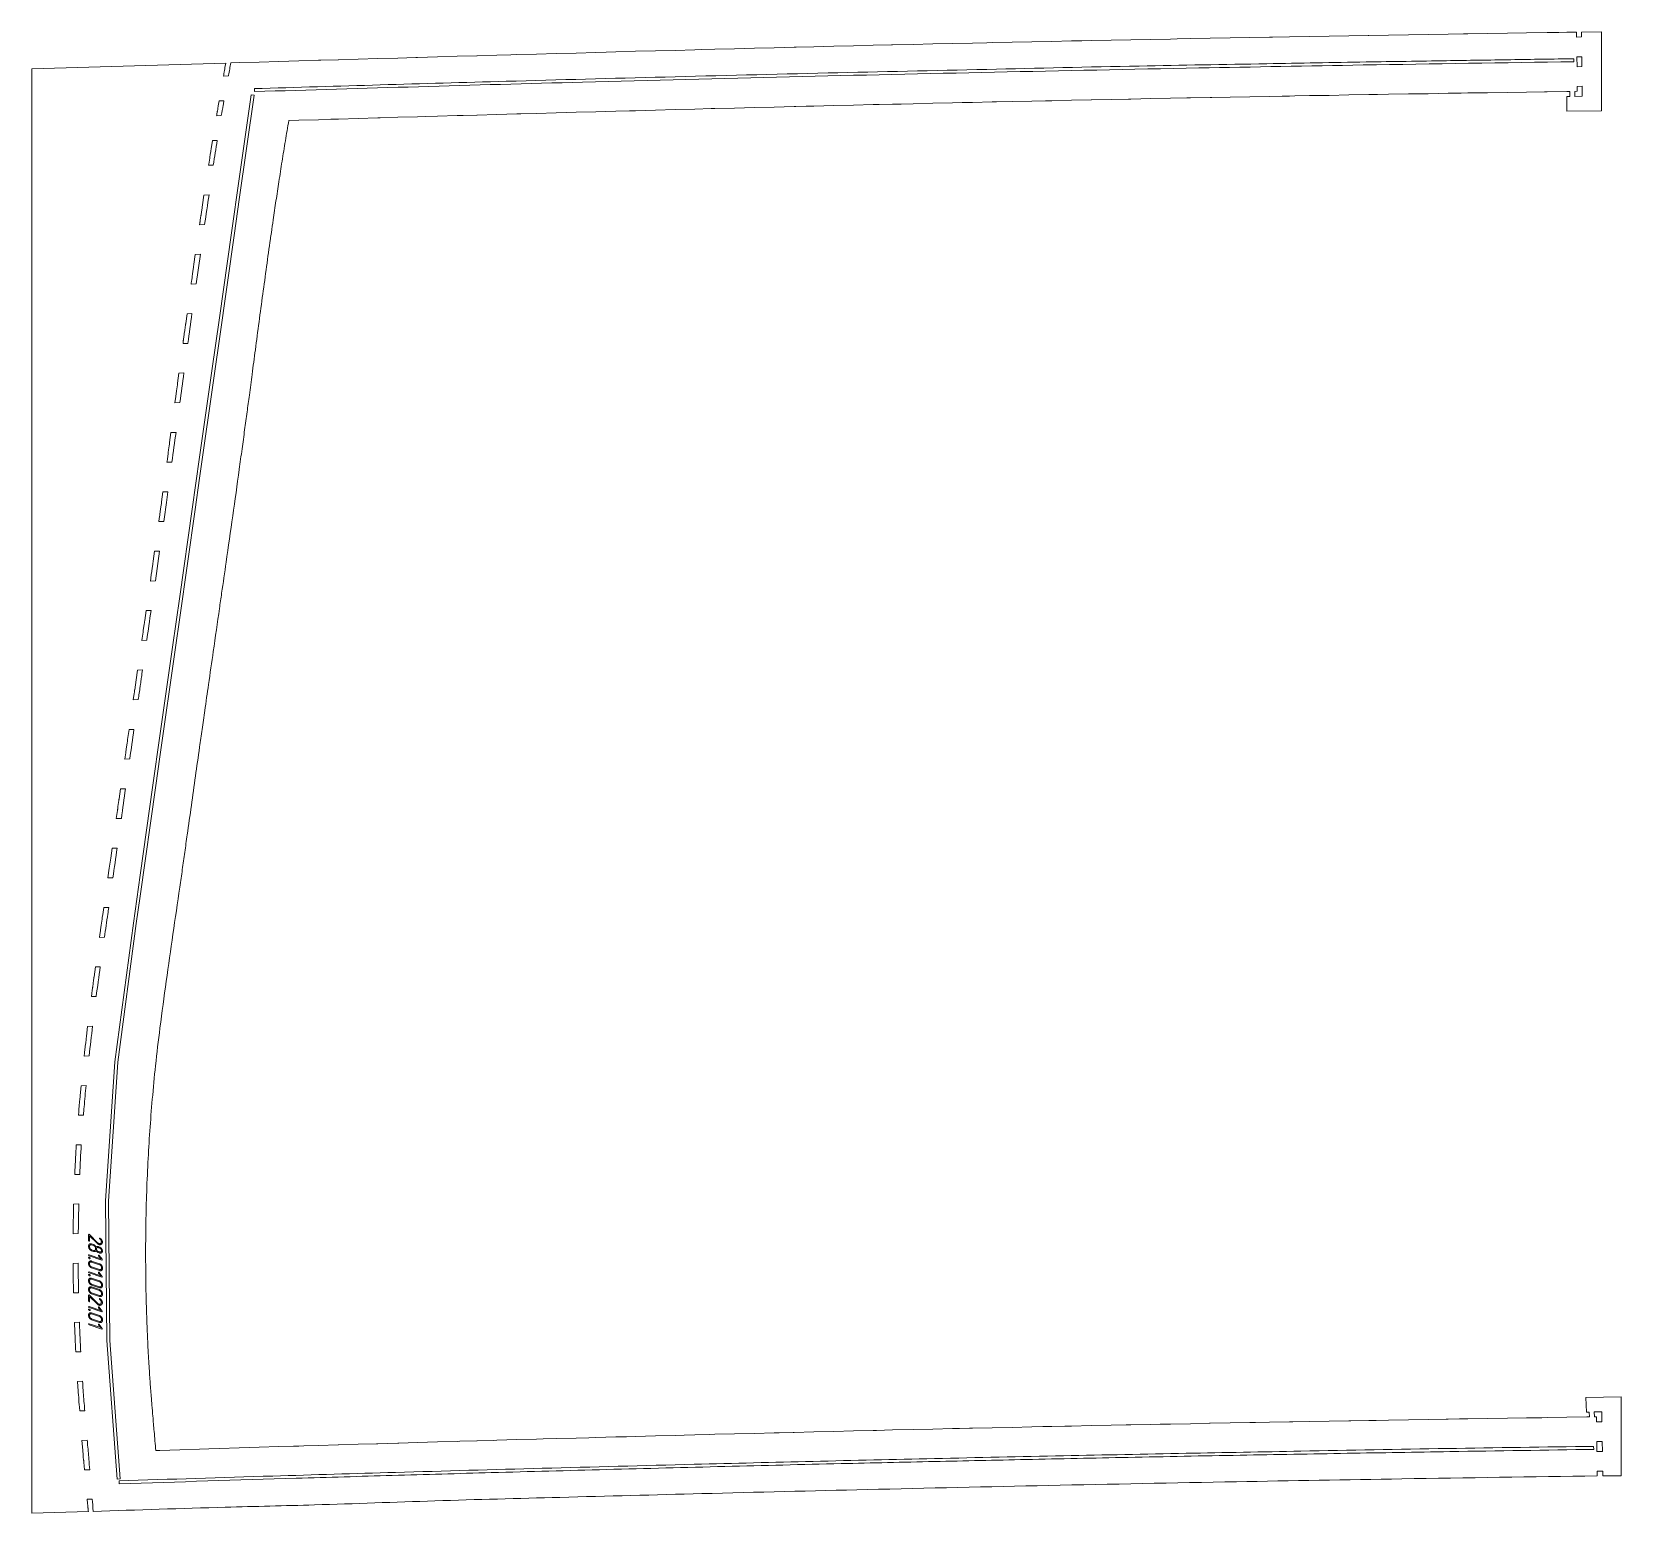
# Model space of a CAD drawing. Header units: millimetres. Extents: x 0 to 1613, y 0 to 1504.
import ezdxf

# ---------------------------------------------------------------- set-up
doc = ezdxf.new("R2010")
doc.units = ezdxf.units.MM
doc.linetypes.add('K5LT_BASIC', pattern=[0])
doc.layers.add('Engraving', color=7, linetype='Continuous')

msp = doc.modelspace()

# ---------------------------------------------------------------- linework, layer by layer
at = {"color": 143, "linetype": 'K5LT_BASIC', "lineweight": 15, "true_color": 0x33acca}
for p, q in [((1337, 1500.2), (1356.4, 1500.5)), ((1356.4, 1500.5), (1357.1, 1500.5)), ((1357.1, 1500.5), (1377.2, 1500.8)), ((1357.1, 1500.5), (1357.1, 1500.5)), ((1377.2, 1500.8), (1397.3, 1501.2)), ((1377.2, 1500.8), (1377.2, 1500.8)), ((1397.3, 1501.2), (1417.4, 1501.5)), ((1397.3, 1501.2), (1397.3, 1501.2)), ((1417.4, 1501.5), (1417.5, 1501.5)), ((1417.5, 1501.5), (1437.6, 1501.8)), ((1437.6, 1501.8), (1453.2, 1502.1)), ((1437.6, 1501.8), (1437.6, 1501.8)), ((1453.2, 1502.1), (1457.7, 1502.1)), ((1457.7, 1502.1), (1477.8, 1502.4)), ((1457.7, 1502.1), (1457.7, 1502.1)), ((1477.8, 1502.4), (1497.9, 1502.8)), ((1477.8, 1502.4), (1477.8, 1502.4)), ((1497.9, 1502.8), (1517.3, 1503)), ((1497.9, 1502.8), (1497.9, 1502.8)), ((1517.3, 1503), (1538.1, 1503.4)), ((1517.3, 1503), (1517.3, 1503)), ((1538.1, 1503.4), (1550.2, 1503.5)), ((1538.1, 1503.4), (1538.1, 1503.4)), ((1550.2, 1503.5), (1558.2, 1503.7)), ((1558.2, 1503.7), (1558.3, 1503.7)), ((1558.3, 1503.7), (1568, 1503.8)), ((1568, 1503.8), (1568, 1498.8)), ((1593.3, 1504.2), (1573, 1503.9)), ((1573, 1503.9), (1573, 1498.9)), ((1593.3, 1424), (1593.3, 1504.2)), ((612.9, 1484.3), (633, 1484.8)), ((633, 1484.8), (653.1, 1485.3)), ((633, 1484.8), (633, 1484.8)), ((653.1, 1485.3), (673.2, 1485.9)), ((653.1, 1485.3), (653.1, 1485.3)), ((673.2, 1485.9), (679.4, 1486)), ((673.2, 1485.9), (673.2, 1485.9)), ((679.4, 1486), (693.3, 1486.4)), ((693.3, 1486.4), (713.4, 1486.9)), ((693.3, 1486.4), (693.3, 1486.4)), ((713.4, 1486.9), (733.5, 1487.4)), ((713.4, 1486.9), (713.4, 1486.9)), ((733.5, 1487.4), (733.6, 1487.4)), ((733.6, 1487.4), (753.7, 1487.9)), ((753.7, 1487.9), (773.8, 1488.4)), ((753.7, 1487.9), (753.7, 1487.9)), ((773.8, 1488.4), (776, 1488.5)), ((773.8, 1488.4), (773.8, 1488.4)), ((776, 1488.5), (793.9, 1488.9)), ((793.9, 1488.9), (814, 1489.4)), ((793.9, 1488.9), (793.9, 1488.9)), ((814, 1489.4), (834.1, 1489.9)), ((814, 1489.4), (814, 1489.4)), ((834.1, 1489.9), (854.2, 1490.4)), ((834.1, 1489.9), (834.1, 1489.9)), ((854.2, 1490.4), (872.7, 1490.8)), ((854.2, 1490.4), (854.2, 1490.4)), ((872.7, 1490.8), (873.7, 1490.8)), ((873.7, 1490.8), (894.5, 1491.3)), ((873.7, 1490.8), (873.7, 1490.8)), ((894.5, 1491.3), (914.6, 1491.8)), ((894.5, 1491.3), (894.5, 1491.3)), ((914.6, 1491.8), (934.7, 1492.2)), ((914.6, 1491.8), (914.6, 1491.8)), ((934.7, 1492.2), (954.8, 1492.7)), ((934.7, 1492.2), (934.7, 1492.2)), ((954.8, 1492.7), (969.3, 1493)), ((954.8, 1492.7), (954.8, 1492.7)), ((969.3, 1493), (974.9, 1493.1)), ((974.9, 1493.1), (995, 1493.5)), ((974.9, 1493.1), (974.9, 1493.1)), ((995, 1493.5), (1015.2, 1494)), ((995, 1493.5), (995, 1493.5)), ((1015.2, 1494), (1035.3, 1494.4)), ((1015.2, 1494), (1015.2, 1494)), ((1035.3, 1494.4), (1055.4, 1494.8)), ((1035.3, 1494.4), (1035.3, 1494.4)), ((1055.4, 1494.8), (1066, 1495)), ((1055.4, 1494.8), (1055.4, 1494.8)), ((1066, 1495), (1075.5, 1495.2)), ((1075.5, 1495.2), (1095.6, 1495.6)), ((1075.5, 1495.2), (1075.5, 1495.2)), ((1095.6, 1495.6), (1115.7, 1496)), ((1095.6, 1495.6), (1095.6, 1495.6)), ((1115.7, 1496), (1135.8, 1496.4)), ((1115.7, 1496), (1115.7, 1496)), ((1135.8, 1496.4), (1135.9, 1496.4)), ((1135.9, 1496.4), (1156, 1496.8)), ((1156, 1496.8), (1162.7, 1497)), ((1156, 1496.8), (1156, 1496.8)), ((1162.7, 1497), (1176.1, 1497.2)), ((1176.1, 1497.2), (1196.2, 1497.6)), ((1176.1, 1497.2), (1176.1, 1497.2)), ((1196.2, 1497.6), (1216.3, 1498)), ((1196.2, 1497.6), (1196.2, 1497.6)), ((1216.3, 1498), (1236.4, 1498.4)), ((1216.3, 1498), (1216.3, 1498)), ((1236.4, 1498.4), (1256.5, 1498.7)), ((1236.4, 1498.4), (1236.4, 1498.4)), ((1256.5, 1498.7), (1259.5, 1498.8)), ((1256.5, 1498.7), (1256.5, 1498.7)), ((1259.5, 1498.8), (1276.6, 1499.1)), ((1276.6, 1499.1), (1276.7, 1499.1)), ((1276.7, 1499.1), (1296.8, 1499.4)), ((1296.8, 1499.4), (1316.9, 1499.8)), ((1296.8, 1499.4), (1296.8, 1499.4)), ((1316.9, 1499.8), (1337, 1500.2)), ((1316.9, 1499.8), (1316.9, 1499.8)), ((1337, 1500.2), (1337, 1500.2)), ((1568, 1498.8), (1573, 1498.9)), ((196.9, 1472.4), (0, 1466.6)), ((202.1, 1472.6), (210.6, 1472.8)), ((210.6, 1472.8), (230.7, 1473.4)), ((210.6, 1472.8), (210.6, 1472.8)), ((230.7, 1473.4), (250.8, 1474)), ((230.7, 1473.4), (230.7, 1473.4)), ((250.8, 1474), (270.9, 1474.6)), ((250.8, 1474), (250.8, 1474)), ((270.9, 1474.6), (291, 1475.2)), ((270.9, 1474.6), (270.9, 1474.6)), ((291, 1475.2), (293.3, 1475.3)), ((291, 1475.2), (291, 1475.2)), ((293.3, 1475.3), (311.1, 1475.8)), ((311.1, 1475.8), (311.2, 1475.8)), ((311.2, 1475.8), (331.3, 1476.4)), ((331.3, 1476.4), (351.4, 1477)), ((331.3, 1476.4), (331.3, 1476.4)), ((351.4, 1477), (371.5, 1477.5)), ((351.4, 1477), (351.4, 1477)), ((371.5, 1477.5), (389.8, 1478.1)), ((371.5, 1477.5), (371.5, 1477.5)), ((389.8, 1478.1), (391.6, 1478.1)), ((391.6, 1478.1), (411.7, 1478.7)), ((391.6, 1478.1), (391.6, 1478.1)), ((411.7, 1478.7), (431.8, 1479.3)), ((411.7, 1478.7), (411.7, 1478.7)), ((431.8, 1479.3), (451.9, 1479.8)), ((431.8, 1479.3), (431.8, 1479.3)), ((451.9, 1479.8), (452, 1479.8)), ((452, 1479.8), (472.1, 1480.4)), ((472.1, 1480.4), (486.3, 1480.8)), ((472.1, 1480.4), (472.1, 1480.4)), ((486.3, 1480.8), (492.2, 1481)), ((492.2, 1481), (512.3, 1481.5)), ((492.2, 1481), (492.2, 1481)), ((512.3, 1481.5), (532.4, 1482.1)), ((512.3, 1481.5), (512.3, 1481.5)), ((532.4, 1482.1), (552.5, 1482.6)), ((532.4, 1482.1), (532.4, 1482.1)), ((552.5, 1482.6), (572.6, 1483.2)), ((552.5, 1482.6), (552.5, 1482.6)), ((572.6, 1483.2), (582.9, 1483.5)), ((572.6, 1483.2), (572.6, 1483.2)), ((582.9, 1483.5), (592.7, 1483.7)), ((592.7, 1483.7), (592.8, 1483.7)), ((592.8, 1483.7), (612.9, 1484.3)), ((612.9, 1484.3), (612.9, 1484.3)), ((1568.3, 1478.7), (1573.3, 1478.8)), ((1568.3, 1478.7), (1568.5, 1468.7)), ((1568.5, 1468.7), (1573.5, 1468.8)), ((1573.3, 1478.8), (1573.5, 1468.8)), ((0, 1466.6), (0, 0)), ((194.6, 1459.1), (199.6, 1459.3)), ((1135.8, 1436.3), (1115.7, 1435.9)), ((1135.9, 1436.3), (1135.8, 1436.3)), ((1156, 1436.7), (1135.9, 1436.3)), ((1172.3, 1437), (1156, 1436.7)), ((1156, 1436.7), (1156, 1436.7)), ((1176.1, 1437.1), (1172.3, 1437)), ((1196.2, 1437.4), (1176.1, 1437.1)), ((1176.1, 1437.1), (1176.1, 1437.1)), ((1197.8, 1437.5), (1196.2, 1437.4)), ((1196.2, 1437.4), (1196.2, 1437.4)), ((1216.3, 1437.8), (1197.8, 1437.5)), ((1236.4, 1438.2), (1216.3, 1437.8)), ((1216.3, 1437.8), (1216.3, 1437.8)), ((1256.5, 1438.6), (1236.4, 1438.2)), ((1236.4, 1438.2), (1236.4, 1438.2)), ((1269.1, 1438.8), (1256.5, 1438.6)), ((1256.5, 1438.6), (1256.5, 1438.6)), ((1276.6, 1438.9), (1269.1, 1438.8)), ((1276.7, 1438.9), (1276.6, 1438.9)), ((1282.2, 1439), (1276.7, 1438.9)), ((1296.8, 1439.3), (1282.2, 1439)), ((1316.9, 1439.6), (1296.8, 1439.3)), ((1296.8, 1439.3), (1296.8, 1439.3)), ((1337, 1440), (1316.9, 1439.6)), ((1316.9, 1439.6), (1316.9, 1439.6)), ((1357.1, 1440.3), (1337, 1440)), ((1337, 1440), (1337, 1440)), ((1365.9, 1440.5), (1357.1, 1440.3)), ((1357.1, 1440.3), (1357.1, 1440.3)), ((1377.2, 1440.7), (1365.9, 1440.5)), ((1397.3, 1441), (1377.2, 1440.7)), ((1377.2, 1440.7), (1377.2, 1440.7)), ((1417.4, 1441.3), (1397.3, 1441)), ((1397.3, 1441), (1397.3, 1441)), ((1417.5, 1441.3), (1417.4, 1441.3)), ((1437.6, 1441.7), (1417.5, 1441.3)), ((1451, 1441.9), (1437.6, 1441.7)), ((1437.6, 1441.7), (1437.6, 1441.7)), ((1457.7, 1442), (1451, 1441.9)), ((1477.8, 1442.3), (1457.7, 1442)), ((1457.7, 1442), (1457.7, 1442)), ((1497.9, 1442.6), (1477.8, 1442.3)), ((1477.8, 1442.3), (1477.8, 1442.3)), ((1517.3, 1442.9), (1497.9, 1442.6)), ((1497.9, 1442.6), (1497.9, 1442.6)), ((1535.4, 1443.2), (1517.3, 1442.9)), ((1517.3, 1442.9), (1517.3, 1442.9)), ((1538.1, 1443.2), (1535.4, 1443.2)), ((1558.2, 1443.5), (1538.1, 1443.2)), ((1538.1, 1443.2), (1538.1, 1443.2)), ((1558.3, 1443.5), (1558.2, 1443.5)), ((1559.5, 1443.6), (1558.3, 1443.5)), ((1561.3, 1438.6), (1558.3, 1438.5)), ((1558.3, 1438.5), (1558.3, 1423.5)), ((1561.3, 1443.6), (1559.5, 1443.6)), ((1561.3, 1443.6), (1561.3, 1438.6)), ((1568.8, 1443.7), (1566.3, 1443.6)), ((1566.3, 1443.6), (1566.3, 1438.6)), ((1573.9, 1438.8), (1566.3, 1438.6)), ((1568.8, 1448.7), (1573.8, 1448.8)), ((1568.8, 1448.7), (1568.8, 1443.7)), ((1573.8, 1448.8), (1573.9, 1438.8)), ((190.2, 1434), (195, 1434.1)), ((472.1, 1420.1), (452, 1419.6)), ((492.2, 1420.7), (472.1, 1420.1)), ((472.1, 1420.1), (472.1, 1420.1)), ((496.5, 1420.8), (492.2, 1420.7)), ((492.2, 1420.7), (492.2, 1420.7)), ((512.3, 1421.3), (496.5, 1420.8)), ((532.4, 1421.8), (512.3, 1421.3)), ((512.3, 1421.3), (512.3, 1421.3)), ((552.5, 1422.4), (532.4, 1421.8)), ((532.4, 1421.8), (532.4, 1421.8)), ((572.6, 1422.9), (552.5, 1422.4)), ((552.5, 1422.4), (552.5, 1422.4)), ((592.7, 1423.5), (572.6, 1422.9)), ((572.6, 1422.9), (572.6, 1422.9)), ((592.8, 1423.5), (592.7, 1423.5)), ((592.9, 1423.5), (592.8, 1423.5)), ((606.8, 1423.9), (592.9, 1423.5)), ((612.9, 1424), (606.8, 1423.9)), ((633, 1424.6), (612.9, 1424)), ((612.9, 1424), (612.9, 1424)), ((653.1, 1425.1), (633, 1424.6)), ((633, 1424.6), (633, 1424.6)), ((673.2, 1425.6), (653.1, 1425.1)), ((653.1, 1425.1), (653.1, 1425.1)), ((689.5, 1426.1), (673.2, 1425.6)), ((673.2, 1425.6), (673.2, 1425.6)), ((693.3, 1426.2), (689.5, 1426.1)), ((713.4, 1426.7), (693.3, 1426.2)), ((693.3, 1426.2), (693.3, 1426.2)), ((733.5, 1427.2), (713.4, 1426.7)), ((713.4, 1426.7), (713.4, 1426.7)), ((733.6, 1427.2), (733.5, 1427.2)), ((753.7, 1427.7), (733.6, 1427.2)), ((773.8, 1428.2), (753.7, 1427.7)), ((753.7, 1427.7), (753.7, 1427.7)), ((775.7, 1428.3), (773.8, 1428.2)), ((773.8, 1428.2), (773.8, 1428.2)), ((785.9, 1428.5), (775.7, 1428.3)), ((793.9, 1428.7), (785.9, 1428.5)), ((814, 1429.2), (793.9, 1428.7)), ((793.9, 1428.7), (793.9, 1428.7)), ((834.1, 1429.7), (814, 1429.2)), ((814, 1429.2), (814, 1429.2)), ((854.2, 1430.2), (834.1, 1429.7)), ((834.1, 1429.7), (834.1, 1429.7)), ((860.1, 1430.3), (854.2, 1430.2)), ((854.2, 1430.2), (854.2, 1430.2)), ((873.7, 1430.6), (860.1, 1430.3)), ((882.5, 1430.8), (873.7, 1430.6)), ((873.7, 1430.6), (873.7, 1430.6)), ((894.5, 1431.1), (882.5, 1430.8)), ((914.6, 1431.6), (894.5, 1431.1)), ((894.5, 1431.1), (894.5, 1431.1)), ((934.7, 1432), (914.6, 1431.6)), ((914.6, 1431.6), (914.6, 1431.6)), ((944.5, 1432.2), (934.7, 1432)), ((934.7, 1432), (934.7, 1432)), ((954.8, 1432.5), (944.5, 1432.2)), ((974.9, 1432.9), (954.8, 1432.5)), ((954.8, 1432.5), (954.8, 1432.5)), ((979.1, 1433), (974.9, 1432.9)), ((974.9, 1432.9), (974.9, 1432.9)), ((995, 1433.3), (979.1, 1433)), ((1015.2, 1433.8), (995, 1433.3)), ((995, 1433.3), (995, 1433.3)), ((1028.9, 1434.1), (1015.2, 1433.8)), ((1015.2, 1433.8), (1015.2, 1433.8)), ((1035.3, 1434.2), (1028.9, 1434.1)), ((1055.4, 1434.6), (1035.3, 1434.2)), ((1035.3, 1434.2), (1035.3, 1434.2)), ((1075.5, 1435), (1055.4, 1434.6)), ((1055.4, 1434.6), (1055.4, 1434.6)), ((1075.7, 1435.1), (1075.5, 1435)), ((1075.5, 1435), (1075.5, 1435)), ((1095.6, 1435.4), (1075.7, 1435.1)), ((1113.3, 1435.8), (1095.6, 1435.4)), ((1095.6, 1435.4), (1095.6, 1435.4)), ((1115.7, 1435.9), (1113.3, 1435.8)), ((1115.7, 1435.9), (1115.7, 1435.9)), ((1558.3, 1423.5), (1593.3, 1424)), ((187.6, 1418.9), (192.4, 1419)), ((270.9, 1414.3), (260.9, 1414)), ((291, 1414.9), (270.9, 1414.3)), ((270.9, 1414.3), (270.9, 1414.3)), ((303.5, 1415.3), (291, 1414.9)), ((291, 1414.9), (291, 1414.9)), ((311.1, 1415.5), (303.5, 1415.3)), ((311.2, 1415.5), (311.1, 1415.5)), ((331.3, 1416.1), (311.2, 1415.5)), ((351.4, 1416.7), (331.3, 1416.1)), ((331.3, 1416.1), (331.3, 1416.1)), ((353.5, 1416.8), (351.4, 1416.7)), ((351.4, 1416.7), (351.4, 1416.7)), ((371.5, 1417.3), (353.5, 1416.8)), ((391.6, 1417.9), (371.5, 1417.3)), ((371.5, 1417.3), (371.5, 1417.3)), ((400, 1418.1), (391.6, 1417.9)), ((391.6, 1417.9), (391.6, 1417.9)), ((411.7, 1418.4), (400, 1418.1)), ((431.8, 1419), (411.7, 1418.4)), ((411.7, 1418.4), (411.7, 1418.4)), ((438, 1419.2), (431.8, 1419)), ((431.8, 1419), (431.8, 1419)), ((451.9, 1419.6), (438, 1419.2)), ((452, 1419.6), (451.9, 1419.6)), ((183.5, 1393.7), (188.2, 1393.9)), ((184.2, 1368.7), (179.5, 1368.6)), ((174.8, 1338.4), (179.9, 1338.6)), ((170.3, 1308.3), (175.4, 1308.4)), ((166, 1278.1), (171.1, 1278.3)), ((171.1, 1278.3), (166.9, 1248.1)), ((161.7, 1248), (166.9, 1248.1)), ((157.6, 1217.8), (162.6, 1218)), ((153.5, 1187.7), (158.5, 1187.8)), ((149.4, 1157.5), (154.5, 1157.7)), ((145.3, 1127.4), (150.4, 1127.6)), ((141.3, 1097.3), (146.4, 1097.4)), ((137.2, 1067.1), (142.3, 1067.3)), ((133.1, 1037), (138.2, 1037.1)), ((128.9, 1006.8), (134, 1007)), ((124.7, 976.7), (129.8, 976.8)), ((129.8, 976.8), (125.5, 946.7)), ((120.4, 946.5), (125.5, 946.7)), ((116.1, 916.4), (121.1, 916.5)), ((111.7, 886.2), (116.7, 886.4)), ((107.4, 856.1), (112.4, 856.2)), ((110, 839.4), (110, 839.4)), ((103, 825.9), (108.1, 826.1)), ((98.7, 795.8), (103.7, 795.9)), ((94.4, 765.6), (99.4, 765.8)), ((90.1, 735.5), (95.1, 735.6)), ((85.8, 705.3), (90.9, 705.5)), ((81.5, 675.2), (86.6, 675.3)), ((77.3, 645), (82.3, 645.2)), ((73, 614.9), (78.1, 615.1)), ((68.8, 584.7), (73.8, 584.9)), ((64.6, 554.6), (69.5, 554.8)), ((60.5, 524.5), (65.3, 524.6)), ((56.7, 494.3), (61.7, 494.5)), ((53.2, 464.2), (58.2, 464.4)), ((50, 434.1), (55.1, 434.2)), ((47.4, 404), (52.4, 404.1)), ((45.2, 373.9), (50.2, 374.1)), ((43.6, 343.8), (48.6, 344)), ((47.8, 314), (42.5, 313.8)), ((47.2, 283.9), (41.9, 283.8)), ((47.1, 253.9), (41.9, 253.7)), ((47.5, 223.9), (42.3, 223.7)), ((48.3, 193.9), (43.3, 193.8)), ((44.7, 163.8), (49.7, 163.9)), ((46.5, 133.8), (51.5, 134)), ((1577.6, 117.6), (1613.4, 118.2)), ((1578, 102.7), (1577.6, 117.6)), ((1613.4, 38.1), (1613.4, 118.2)), ((48.6, 103.9), (53.8, 104)), ((1517.3, 96.8), (1532.7, 97)), ((1532.7, 97), (1538.1, 97.1)), ((1538.1, 97.1), (1558.2, 97.4)), ((1538.1, 97.1), (1538.1, 97.1)), ((1558.2, 97.4), (1558.3, 97.4)), ((1558.3, 97.4), (1578.4, 97.7)), ((1581, 102.7), (1578, 102.7)), ((1578.4, 97.7), (1578.4, 97.7)), ((1578.4, 97.7), (1581.2, 97.7)), ((1581.2, 97.7), (1581, 102.7)), ((1593.7, 102.9), (1586, 102.8)), ((1586.2, 97.8), (1586, 102.8)), ((1586.2, 97.8), (1588.2, 97.8)), ((1588.2, 97.8), (1588.2, 92.8)), ((1593.8, 92.9), (1593.7, 102.9)), ((713.4, 80.6), (733.5, 81.1)), ((733.5, 81.1), (733.6, 81.1)), ((733.6, 81.1), (753.7, 81.6)), ((753.7, 81.6), (758.7, 81.7)), ((753.7, 81.6), (753.7, 81.6)), ((758.7, 81.7), (772.8, 82.1)), ((772.8, 82.1), (773.8, 82.1)), ((773.8, 82.1), (793.9, 82.6)), ((773.8, 82.1), (773.8, 82.1)), ((793.9, 82.6), (814, 83.1)), ((793.9, 82.6), (793.9, 82.6)), ((814, 83.1), (834.1, 83.6)), ((814, 83.1), (814, 83.1)), ((834.1, 83.6), (854.2, 84)), ((834.1, 83.6), (834.1, 83.6)), ((854.2, 84), (857.4, 84.1)), ((854.2, 84), (854.2, 84)), ((857.4, 84.1), (873.7, 84.5)), ((873.7, 84.5), (894.5, 85)), ((873.7, 84.5), (873.7, 84.5)), ((894.5, 85), (914.6, 85.4)), ((894.5, 85), (894.5, 85)), ((914.6, 85.4), (934.7, 85.9)), ((914.6, 85.4), (914.6, 85.4)), ((934.7, 85.9), (941.8, 86)), ((934.7, 85.9), (934.7, 85.9)), ((941.8, 86), (951.9, 86.3)), ((951.9, 86.3), (954.8, 86.3)), ((954.8, 86.3), (974.9, 86.8)), ((954.8, 86.3), (954.8, 86.3)), ((974.9, 86.8), (995, 87.2)), ((974.9, 86.8), (974.9, 86.8)), ((995, 87.2), (1015.2, 87.6)), ((995, 87.2), (995, 87.2)), ((1015.2, 87.6), (1026.4, 87.9)), ((1015.2, 87.6), (1015.2, 87.6)), ((1026.4, 87.9), (1035.3, 88.1)), ((1035.3, 88.1), (1048.6, 88.3)), ((1035.3, 88.1), (1035.3, 88.1)), ((1048.6, 88.3), (1055.4, 88.5)), ((1055.4, 88.5), (1075.5, 88.9)), ((1055.4, 88.5), (1055.4, 88.5)), ((1075.5, 88.9), (1095.6, 89.3)), ((1075.5, 88.9), (1075.5, 88.9)), ((1095.6, 89.3), (1110.9, 89.6)), ((1095.6, 89.3), (1095.6, 89.3)), ((1110.9, 89.6), (1115.7, 89.7)), ((1115.7, 89.7), (1135.8, 90.1)), ((1115.7, 89.7), (1115.7, 89.7)), ((1135.8, 90.1), (1135.9, 90.1)), ((1135.9, 90.1), (1145.3, 90.3)), ((1145.3, 90.3), (1156, 90.5)), ((1156, 90.5), (1176.1, 90.9)), ((1156, 90.5), (1156, 90.5)), ((1176.1, 90.9), (1195.5, 91.3)), ((1176.1, 90.9), (1176.1, 90.9)), ((1195.5, 91.3), (1196.2, 91.3)), ((1196.2, 91.3), (1216.3, 91.7)), ((1196.2, 91.3), (1196.2, 91.3)), ((1216.3, 91.7), (1236.4, 92)), ((1216.3, 91.7), (1216.3, 91.7)), ((1236.4, 92), (1242.1, 92.2)), ((1236.4, 92), (1236.4, 92)), ((1242.1, 92.2), (1256.5, 92.4)), ((1256.5, 92.4), (1276.6, 92.8)), ((1256.5, 92.4), (1256.5, 92.4)), ((1276.6, 92.8), (1276.7, 92.8)), ((1276.7, 92.8), (1280, 92.8)), ((1280, 92.8), (1296.8, 93.1)), ((1296.8, 93.1), (1316.9, 93.5)), ((1296.8, 93.1), (1296.8, 93.1)), ((1316.9, 93.5), (1337, 93.8)), ((1316.9, 93.5), (1316.9, 93.5)), ((1337, 93.8), (1338.9, 93.9)), ((1337, 93.8), (1337, 93.8)), ((1338.9, 93.9), (1357.1, 94.2)), ((1357.1, 94.2), (1364.6, 94.3)), ((1357.1, 94.2), (1357.1, 94.2)), ((1364.6, 94.3), (1377.2, 94.5)), ((1377.2, 94.5), (1397.3, 94.9)), ((1377.2, 94.5), (1377.2, 94.5)), ((1397.3, 94.9), (1417.4, 95.2)), ((1397.3, 94.9), (1397.3, 94.9)), ((1417.4, 95.2), (1417.5, 95.2)), ((1417.5, 95.2), (1435.8, 95.5)), ((1435.8, 95.5), (1437.6, 95.5)), ((1437.6, 95.5), (1449.1, 95.7)), ((1437.6, 95.5), (1437.6, 95.5)), ((1449.1, 95.7), (1457.7, 95.8)), ((1457.7, 95.8), (1477.8, 96.2)), ((1457.7, 95.8), (1457.7, 95.8)), ((1477.8, 96.2), (1497.9, 96.5)), ((1477.8, 96.2), (1477.8, 96.2)), ((1497.9, 96.5), (1517.3, 96.8)), ((1497.9, 96.5), (1497.9, 96.5)), ((1517.3, 96.8), (1517.3, 96.8)), ((1588.2, 92.8), (1593.8, 92.9)), ((50.9, 73.9), (56.3, 74.1)), ((150.2, 64.5), (170.3, 65.1)), ((170.3, 65.1), (179.6, 65.4)), ((170.3, 65.1), (170.3, 65.1)), ((179.6, 65.4), (190.5, 65.7)), ((190.5, 65.7), (210.6, 66.3)), ((190.5, 65.7), (190.5, 65.7)), ((210.6, 66.3), (230.7, 66.9)), ((210.6, 66.3), (210.6, 66.3)), ((230.7, 66.9), (250.8, 67.6)), ((230.7, 66.9), (230.7, 66.9)), ((250.8, 67.6), (265.5, 68)), ((250.8, 67.6), (250.8, 67.6)), ((265.5, 68), (270.9, 68.2)), ((270.9, 68.2), (276.1, 68.3)), ((270.9, 68.2), (270.9, 68.2)), ((276.1, 68.3), (291, 68.8)), ((291, 68.8), (311.1, 69.4)), ((291, 68.8), (291, 68.8)), ((311.1, 69.4), (311.2, 69.4)), ((311.2, 69.4), (331.3, 70)), ((331.3, 70), (350, 70.5)), ((331.3, 70), (331.3, 70)), ((350, 70.5), (351.4, 70.6)), ((351.4, 70.6), (371.5, 71.2)), ((351.4, 70.6), (351.4, 70.6)), ((371.5, 71.2), (371.5, 71.2)), ((371.5, 71.2), (372.5, 71.2)), ((372.5, 71.2), (391.6, 71.8)), ((391.6, 71.8), (411.7, 72.4)), ((391.6, 71.8), (391.6, 71.8)), ((411.7, 72.4), (431.8, 72.9)), ((411.7, 72.4), (411.7, 72.4)), ((431.8, 72.9), (434.5, 73)), ((431.8, 72.9), (431.8, 72.9)), ((434.5, 73), (451.9, 73.5)), ((451.9, 73.5), (452, 73.5)), ((452, 73.5), (469, 74)), ((469, 74), (472.1, 74.1)), ((472.1, 74.1), (492.2, 74.7)), ((472.1, 74.1), (472.1, 74.1)), ((492.2, 74.7), (512.3, 75.2)), ((492.2, 74.7), (492.2, 74.7)), ((512.3, 75.2), (519.1, 75.4)), ((512.3, 75.2), (512.3, 75.2)), ((519.1, 75.4), (532.4, 75.8)), ((532.4, 75.8), (552.5, 76.3)), ((532.4, 75.8), (532.4, 75.8)), ((552.5, 76.3), (565.5, 76.7)), ((552.5, 76.3), (552.5, 76.3)), ((565.5, 76.7), (572.6, 76.9)), ((572.6, 76.9), (592.7, 77.4)), ((572.6, 76.9), (572.6, 76.9)), ((592.7, 77.4), (592.8, 77.4)), ((592.8, 77.4), (603.6, 77.7)), ((603.6, 77.7), (612.9, 78)), ((612.9, 78), (633, 78.5)), ((612.9, 78), (612.9, 78)), ((633, 78.5), (653.1, 79)), ((633, 78.5), (633, 78.5)), ((653.1, 79), (662.1, 79.3)), ((653.1, 79), (653.1, 79)), ((662.1, 79.3), (673.2, 79.6)), ((673.2, 79.6), (688.2, 80)), ((673.2, 79.6), (673.2, 79.6)), ((688.2, 80), (693.3, 80.1)), ((693.3, 80.1), (713.4, 80.6)), ((693.3, 80.1), (693.3, 80.1)), ((713.4, 80.6), (713.4, 80.6)), ((1588.5, 72.8), (1594.1, 72.8)), ((1588.5, 72.8), (1588.7, 62.8)), ((1594.3, 62.8), (1594.1, 72.8)), ((125.9, 63.7), (130.1, 63.8)), ((130.1, 63.8), (150.2, 64.5)), ((130.1, 63.8), (130.1, 63.8)), ((150.2, 64.5), (150.2, 64.5)), ((1588.7, 62.8), (1594.3, 62.8)), ((53.5, 44), (58.8, 44.2)), ((1589, 42.7), (1594.6, 42.8)), ((1589, 42.7), (1589, 37.9)), ((1594.7, 37.8), (1594.6, 42.8)), ((1613.4, 38.1), (1594.7, 37.8)), ((0, 0), (57.4, 1.8)), ((56.2, 14.1), (61.4, 14.2))]:
    msp.add_line(p, q, dxfattribs=at)
for points in [[(196.9, 1472.4), (196.1, 1468), (196.1, 1467.9), (196.1, 1467.8), (196.1, 1467.6), (196, 1467.2), (195.9, 1466.4), (195.6, 1464.8), (195.3, 1463.5), (195.3, 1463.4), (195.3, 1463.2), (195.2, 1462.8), (195.1, 1462), (194.8, 1460.4), (194.6, 1459.1)], [(190.2, 1434), (189.3, 1428.9), (189.3, 1428.9), (189.3, 1428.8), (189.3, 1428.5), (189.2, 1428.1), (189, 1427.2), (188.7, 1425.4), (188.5, 1423.9), (188.4, 1423.8), (188.4, 1423.6), (188.3, 1423.2), (188.2, 1422.4), (188, 1420.9), (187.9, 1420.5), (187.9, 1420.5), (187.9, 1420.3), (187.8, 1420.1), (187.7, 1419.6), (187.6, 1418.9)], [(183.5, 1393.7), (182.1, 1385.4), (182.1, 1385.3), (182.1, 1385.1), (182, 1384.7), (181.9, 1384), (181.7, 1382.6), (181.2, 1379.6), (180.8, 1376.9), (180.8, 1376.7), (180.7, 1376.4), (180.6, 1375.6), (180.4, 1374.2), (179.9, 1371.3), (179.5, 1368.6)], [(174.8, 1338.4), (173.3, 1328.4), (173.3, 1328.3), (173.3, 1328.1), (173.2, 1327.6), (173.1, 1326.8), (172.8, 1325), (172.3, 1321.5), (171.8, 1318.3), (171.8, 1318.1), (171.7, 1317.7), (171.6, 1317), (171.4, 1315.5), (171, 1312.6), (170.8, 1311.6), (170.8, 1311.5), (170.8, 1311.2), (170.7, 1310.8), (170.6, 1309.8), (170.3, 1308.3)], [(166, 1278.1), (164.6, 1268.1), (164.5, 1268), (164.5, 1267.7), (164.4, 1267.3), (164.3, 1266.4), (164.1, 1264.7), (163.6, 1261.1), (163.1, 1257.9), (163.1, 1257.8), (163, 1257.4), (162.9, 1256.6), (162.7, 1255.1), (162.3, 1252.1), (162.2, 1251.3), (162.2, 1251.2), (162.1, 1250.9), (162.1, 1250.4), (161.9, 1249.5), (161.7, 1248)], [(157.6, 1217.8), (156.2, 1207.8), (156.2, 1207.7), (156.1, 1207.4), (156.1, 1207), (156, 1206.1), (155.7, 1204.3), (155.2, 1200.7), (154.8, 1197.7), (154.8, 1197.5), (154.7, 1197.1), (154.6, 1196.3), (154.4, 1194.7), (154, 1191.6), (153.9, 1191), (153.9, 1190.9), (153.8, 1190.6), (153.8, 1190.1), (153.6, 1189.1), (153.5, 1187.7)], [(149.4, 1157.5), (148, 1147.5), (148, 1147.4), (148, 1147.1), (147.9, 1146.6), (147.8, 1145.6), (147.5, 1143.6), (147, 1139.5), (146.2, 1133.9), (145.3, 1127.4)], [(141.3, 1097.3), (139.9, 1087.2), (139.9, 1087.1), (139.9, 1086.9), (139.8, 1086.4), (139.7, 1085.4), (139.5, 1083.6), (138.9, 1079.8), (138.6, 1077.1), (138.5, 1076.8), (138.5, 1076.4), (138.4, 1075.4), (138.1, 1073.6), (137.6, 1069.9), (137.2, 1067.1)], [(133.1, 1037), (131.7, 1026.9), (131.7, 1026.8), (131.7, 1026.6), (131.6, 1026.1), (131.5, 1025.3), (131.3, 1023.5), (130.8, 1019.9), (130.3, 1016.8), (130.3, 1016.5), (130.2, 1016.1), (130.1, 1015.2), (129.9, 1013.4), (129.4, 1009.8), (128.9, 1006.8)], [(124.7, 976.7), (123.3, 966.6), (123.3, 966.5), (123.2, 966.3), (123.2, 965.8), (123, 964.9), (122.8, 963.1), (122.2, 959.4), (121.8, 956.5), (121.8, 956.2), (121.7, 955.8), (121.6, 954.9), (121.3, 953), (120.8, 949.3), (120.4, 946.5)], [(116.1, 916.4), (114.6, 906.3), (114.6, 906.2), (114.6, 906), (114.5, 905.5), (114.4, 904.5), (114.1, 902.5), (113.5, 898.6), (113.2, 896.2), (113.1, 895.9), (113, 895.4), (112.9, 894.4), (112.6, 892.4), (112, 888.3), (111.7, 886.2)], [(107.4, 856.1), (105.9, 846), (104.5, 836), (104.4, 835.9), (104.4, 835.6), (104.3, 835.1), (104.2, 834.1), (103.9, 832.1), (103.3, 828.1), (103, 825.9)], [(98.7, 795.8), (97.2, 785.7), (97.2, 785.6), (97.2, 785.4), (97.1, 784.9), (97, 783.9), (96.7, 782), (96.1, 778.2), (95.8, 775.6), (95.7, 775.3), (95.7, 774.8), (95.5, 773.9), (95.3, 772), (94.7, 768.1), (94.4, 765.6)], [(90.1, 735.5), (88.6, 725.4), (88.6, 725.3), (88.6, 725.1), (88.5, 724.6), (88.4, 723.6), (88.1, 721.5), (87.5, 717.5), (87.2, 715.3), (87.2, 715), (87.1, 714.5), (86.9, 713.5), (86.7, 711.4), (86.1, 707.4), (85.8, 705.3)], [(81.5, 675.2), (80.1, 665.1), (78.7, 655.1), (77.3, 645)], [(73, 614.9), (72, 607.9), (71.6, 604.7), (71.5, 604.5), (71.5, 604), (71.3, 603), (71, 601), (70.5, 597.2), (70.2, 594.7), (70.1, 594.4), (70.1, 594), (69.9, 593.1), (69.7, 591.2), (69.1, 587.5), (68.8, 584.7)], [(64.6, 554.6), (63.2, 544.6), (63.2, 544.4), (63.1, 544.2), (63.1, 543.8), (63, 542.9), (62.7, 541.2), (62.3, 537.8), (61.8, 534.4), (61.8, 534.2), (61.7, 533.8), (61.6, 532.9), (61.4, 531.2), (60.9, 527.7), (60.5, 524.5)], [(56.7, 494.3), (55.5, 484.3), (55.5, 484.2), (55.4, 484), (55.4, 483.5), (55.3, 482.7), (55.1, 481), (54.7, 477.6), (54.3, 474.1), (54.3, 473.9), (54.2, 473.5), (54.1, 472.7), (53.9, 471), (53.5, 467.6), (53.2, 464.2)], [(50, 434.1), (49.1, 424.1), (49.1, 424), (49.1, 423.7), (49, 423.3), (49, 422.5), (48.8, 420.8), (48.5, 417.5), (48.2, 413.9), (48.2, 413.7), (48.1, 413.3), (48.1, 412.5), (47.9, 410.8), (47.7, 407.4), (47.4, 404)], [(45.2, 373.9), (44.6, 363.9), (44.6, 363.8), (44.6, 363.6), (44.6, 363.2), (44.5, 362.3), (44.4, 360.7), (44.3, 357.3), (44.1, 353.8), (44.1, 353.6), (44, 353.3), (44, 352.6), (43.9, 351.2), (43.8, 348.4), (43.7, 347.1), (43.7, 347), (43.7, 346.8), (43.7, 346.4), (43.7, 345.5), (43.6, 343.8)], [(42.5, 313.8), (42.2, 303.8), (42.2, 303.7), (42.2, 303.5), (42.2, 303.1), (42.2, 302.2), (42.2, 300.5), (42.1, 297.2), (42, 293.7), (42, 293.5), (42, 293), (42, 292.2), (42, 290.5), (41.9, 287.2), (41.9, 283.8)], [(41.9, 253.7), (42, 243.7), (42, 243.6), (42, 243.4), (42, 243), (42, 242.2), (42, 240.5), (42.1, 237.2), (42.1, 233.7), (42.1, 233.5), (42.1, 233.1), (42.2, 232.4), (42.2, 231), (42.2, 228.2), (42.3, 227), (42.3, 226.9), (42.3, 226.7), (42.3, 226.3), (42.3, 225.4), (42.3, 223.7)], [(43.3, 193.8), (43.7, 183.8), (43.7, 183.7), (43.7, 183.5), (43.8, 183), (43.8, 182.2), (43.9, 180.5), (44, 177.2), (44.2, 173.7), (44.2, 173.5), (44.2, 173), (44.3, 172.2), (44.4, 170.5), (44.5, 167.2), (44.7, 163.8)], [(46.5, 133.8), (47.1, 123.8), (47.1, 123.7), (47.2, 123.5), (47.2, 123.1), (47.2, 122.3), (47.4, 120.6), (47.6, 117.2), (47.8, 113.8), (47.9, 113.5), (47.9, 113.1), (47.9, 112.3), (48.1, 110.6), (48.3, 107.2), (48.6, 103.9)], [(50.9, 73.9), (51.8, 64), (51.8, 63.8), (51.8, 63.6), (51.8, 63.2), (51.9, 62.4), (52, 60.7), (52.3, 57.2), (52.6, 53.9), (52.6, 53.7), (52.7, 53.4), (52.7, 52.6), (52.9, 51.2), (53.1, 48.3), (53.2, 47.3), (53.2, 47.2), (53.2, 46.9), (53.3, 46.5), (53.4, 45.6), (53.5, 44)], [(56.2, 14.1), (56.6, 10), (56.6, 9.9), (56.6, 9.8), (56.7, 9.6), (56.7, 9.2), (56.8, 8.4), (56.9, 6.8), (57, 5.9), (57, 5.8), (57, 5.6), (57.1, 5.2), (57.1, 4.5), (57.3, 3.2), (57.3, 3.1), (57.3, 3), (57.3, 2.9), (57.3, 2.6), (57.4, 1.9), (57.4, 1.8)]]:
    msp.add_lwpolyline(points, dxfattribs=at)
for points, knots in [([(199.6, 1459.3), (199.6, 1459.5), (200.4, 1463.9), (201.3, 1468.4), (202.1, 1472.6)], [1.7784898, 1.7784898, 1.7784898, 1.7784898, 1.8028124, 2.2354737, 2.2354737, 2.2354737, 2.2354737]), ([(192.4, 1419), (193, 1422.6), (193.9, 1427.6), (194.8, 1432.6), (195, 1434.1)], [0.3988389, 0.3988389, 0.3988389, 0.3988389, 0.7629716, 0.9160357, 0.9160357, 0.9160357, 0.9160357]), ([(250.8, 1351.8), (249.8, 1345.4), (247.9, 1332.5), (245.3, 1315.3), (243.5, 1302.4), (242.5, 1296), (242.2, 1293.8)], [3.587025, 3.587025, 3.587025, 3.587025, 4.212165, 4.837304, 5.254063, 5.462443, 5.462443, 5.462443, 5.462443]), ([(250.8, 1351.9), (250.8, 1351.8), (250.8, 1351.8), (250.8, 1351.8), (250.8, 1351.8), (250.8, 1351.8), (250.8, 1351.8)], [3.58474159, 3.58474159, 3.58474159, 3.58474159, 3.585502801, 3.586264011, 3.586771484, 3.587025221, 3.587025221, 3.587025221, 3.587025221]), ([(230.7, 1209.5), (229.4, 1200.1), (227.1, 1182.4), (223.8, 1157.6), (221, 1136.5), (218.5, 1117.8), (216, 1099.6), (213.4, 1080.2), (211.5, 1066.8), (210.6, 1059.9)], [2.649915, 2.649915, 2.649915, 2.649915, 3.534469, 4.313332, 4.969252, 5.502227, 6.064309, 6.667954, 7.313162, 7.313162, 7.313162, 7.313162]), ([(210.6, 1059.8), (208.4, 1044), (204, 1012.6), (198, 970.8), (193.5, 939.4), (191.2, 923.7), (190.5, 918.5)], [7.315593, 7.315593, 7.315593, 7.315593, 8.784208, 10.252824, 11.231902, 11.72144, 11.72144, 11.72144, 11.72144]), ([(210.6, 1059.9), (210.6, 1059.9), (210.6, 1059.8), (210.6, 1059.8), (210.6, 1059.8), (210.6, 1059.8), (210.6, 1059.8)], [7.313161858, 7.313161858, 7.313161858, 7.313161858, 7.313972116, 7.314782374, 7.315322546, 7.315592632, 7.315592632, 7.315592632, 7.315592632]), ([(138.2, 1037.1), (137.7, 1033.5), (136.3, 1023.4), (134.9, 1013.4), (134, 1007)], [2.3761711, 2.3761711, 2.3761711, 2.3761711, 2.4363222, 2.540488, 2.540488, 2.540488, 2.540488]), ([(190.5, 918.5), (188.4, 904), (184.7, 878.3), (179.7, 843.8), (175.9, 817.4), (172.9, 796.2), (171.2, 783.9), (170.3, 778)], [11.72379, 11.72379, 11.72379, 11.72379, 13.081356, 14.135253, 14.965889, 15.562439, 16.12055, 16.12055, 16.12055, 16.12055]), ([(110, 839.4), (110, 839.8), (110.3, 841.2), (110.7, 844.3), (111.5, 849.6), (112, 853.7), (112.4, 856.2)], [0, 0, 0, 0, 0.029049, 0.1375279, 0.2944217, 0.5351277, 0.5351277, 0.5351277, 0.5351277]), ([(78.1, 615.1), (77.8, 612.8), (76.3, 602.8), (74.9, 592.7), (73.8, 584.9)], [4.6780222, 4.6780222, 4.6780222, 4.6780222, 4.7146148, 4.842342, 4.842342, 4.842342, 4.842342]), ([(130.1, 492.6), (128.5, 479.9), (125.6, 455.8), (122.3, 421), (119.7, 388.2), (117.8, 355.6), (116.4, 323.2), (115.7, 292), (115.5, 262.9), (115.7, 235.8), (116.2, 211.6), (116.9, 191.5), (117.6, 175.7), (118.2, 163), (118.9, 152.2), (119.5, 142.7), (120, 134.4), (120.6, 126.5), (121.3, 118.4), (122, 108.9), (123, 97.1), (124.3, 81.7), (125.3, 70.1), (125.9, 63.7)], [0.953311, 0.953311, 0.953311, 0.953311, 1.641457, 2.253958, 2.83222, 3.407062, 4.01029, 4.570916, 5.083996, 5.572282, 6.023835, 6.381639, 6.653868, 6.871551, 7.065832, 7.233032, 7.382371, 7.513848, 7.658916, 7.820046, 8.02065, 8.292072, 8.633111, 8.633111, 8.633111, 8.633111]), ([(55.1, 434.2), (54.4, 427), (53.5, 417), (52.6, 407), (52.4, 404.1)], [5.6618986, 5.6618986, 5.6618986, 5.6618986, 5.7793679, 5.8250348, 5.8250348, 5.8250348, 5.8250348]), ([(47.2, 283.9), (47.3, 291), (47.4, 301), (47.7, 311), (47.8, 314)], [4.8754498, 4.8754498, 4.8754498, 4.8754498, 5.2430205, 5.3959568, 5.3959568, 5.3959568, 5.3959568]), ([(47.5, 223.9), (47.3, 232.1), (47.2, 242.1), (47.1, 252.1), (47.1, 253.9)], [3.8353921, 3.8353921, 3.8353921, 3.8353921, 4.2606027, 4.3553144, 4.3553144, 4.3553144, 4.3553144]), ([(53.8, 104), (53.7, 105.1), (53.1, 112), (52.3, 122), (51.7, 131), (51.5, 134)], [1.754757, 1.754757, 1.754757, 1.754757, 1.8079488, 2.1187294, 2.2759815, 2.2759815, 2.2759815, 2.2759815]), ([(58.8, 44.2), (58.5, 47.7), (57.8, 56.7), (56.9, 66.7), (56.4, 73.1), (56.3, 74.1)], [0.6975232, 0.6975232, 0.6975232, 0.6975232, 0.8865972, 1.1746245, 1.2266062, 1.2266062, 1.2266062, 1.2266062]), ([(62.4, 1.9), (107.1, 3.3), (181.9, 5.9), (297.6, 8.5), (410.8, 12.9), (541.9, 16.2), (688.1, 20.2), (853.4, 24.2), (1034.3, 28.3), (1215.2, 31.9), (1400.9, 35.1), (1522.9, 37), (1589, 37.9)], [0, 0, 0, 0, 1.053952, 1.765586, 2.72651, 3.724227, 4.857411, 6.174996, 7.621335, 9.123266, 10.440705, 12, 12, 12, 12])]:
    msp.add_open_spline(points, degree=3, knots=knots, dxfattribs=at)
for points in [[(260.9, 1414), (259.7, 1407.2), (257.4, 1393.4), (254, 1372.6), (251.9, 1358.8), (250.8, 1351.9)], [(184.2, 1368.7), (185.5, 1377.1), (186.9, 1385.5), (188.2, 1393.9)], [(179.9, 1338.6), (178.4, 1328.5), (176.9, 1318.5), (175.4, 1308.4)], [(242.2, 1293.8), (240.9, 1284.5), (238.3, 1265.8), (234.5, 1237.7), (231.9, 1219), (230.7, 1209.6)], [(162.6, 1218), (161.2, 1207.9), (159.9, 1197.9), (158.5, 1187.8)], [(230.7, 1209.6), (230.7, 1209.6), (230.7, 1209.6), (230.7, 1209.5), (230.7, 1209.5), (230.7, 1209.5)], [(154.5, 1157.7), (153.1, 1147.7), (151.8, 1137.6), (150.4, 1127.6)], [(146.4, 1097.4), (145, 1087.4), (143.7, 1077.3), (142.3, 1067.3)], [(116.7, 886.4), (118.2, 896.4), (119.6, 906.5), (121.1, 916.5)], [(190.5, 918.5), (190.5, 918.5), (190.5, 918.5), (190.5, 918.5), (190.5, 918.5), (190.5, 918.5)], [(110, 839.4), (109.4, 834.9), (108.7, 830.5), (108.1, 826.1)], [(103.7, 795.9), (102.3, 785.9), (100.9, 775.8), (99.4, 765.8)], [(170.3, 777.9), (168.9, 768), (166.1, 748.2), (162, 718.5), (159.2, 698.7), (157.8, 688.8)], [(170.3, 778), (170.3, 778), (170.3, 778), (170.3, 777.9), (170.3, 777.9), (170.3, 777.9)], [(95.1, 735.6), (93.7, 725.6), (92.3, 715.5), (90.9, 705.5)], [(157.8, 688.8), (156.9, 682.9), (155.3, 671.1), (152.8, 653.5), (151.1, 641.7), (150.2, 635.8)], [(86.6, 675.3), (85.2, 665.3), (83.8, 655.2), (82.3, 645.2)], [(150.2, 635.7), (147.9, 619.7), (143.3, 587.8), (136.4, 540.1), (132.1, 508.5), (130.1, 492.7)], [(150.2, 635.8), (150.2, 635.8), (150.2, 635.8), (150.2, 635.7), (150.2, 635.7), (150.2, 635.7)], [(65.3, 524.6), (66.7, 534.7), (68.1, 544.7), (69.5, 554.8)], [(61.7, 494.5), (60.5, 484.4), (59.3, 474.4), (58.2, 464.4)], [(130.1, 492.7), (130.1, 492.7), (130.1, 492.7), (130.1, 492.7), (130.1, 492.7), (130.1, 492.6)], [(50.2, 374.1), (49.6, 364), (49.1, 354), (48.6, 344)], [(48.8, 183.2), (48.6, 186.8), (48.5, 190.3), (48.3, 193.9)], [(48.8, 183.2), (49, 176.8), (49.4, 170.4), (49.7, 163.9)], [(62.4, 1.9), (62, 6.7), (61.7, 10.7), (61.4, 14.2)]]:
    msp.add_open_spline(points, degree=3, dxfattribs=at)
at = {"layer": 'Engraving', "color": 143, "linetype": 'K5LT_BASIC', "lineweight": 15, "true_color": 0x33acca}
for p, q in [((1565.3, 1476.8), (1565.4, 1473.8)), ((222.7, 1440.2), (210.6, 1355)), ((210.6, 1333.8), (225.7, 1439.8)), ((222.7, 1440.2), (225.7, 1439.8)), ((226, 1446.4), (226.1, 1443.4)), ((210.6, 1355), (202.7, 1300)), ((205.7, 1299.6), (210.6, 1333.7)), ((210.6, 1333.7), (210.6, 1333.8)), ((202.7, 1300), (190.5, 1213.6)), ((190.5, 1192.4), (205.7, 1299.6)), ((190.5, 1213.6), (182.8, 1159.8)), ((185.8, 1159.4), (190.5, 1192.3)), ((190.5, 1192.3), (190.5, 1192.4)), ((182.8, 1159.8), (170.3, 1072.2)), ((170.3, 1050.9), (185.8, 1159.4)), ((170.3, 1072.2), (162.9, 1019.6)), ((170.3, 1072.2), (170.3, 1072.2)), ((165.8, 1019.2), (170.3, 1050.8)), ((170.3, 1050.8), (170.3, 1050.9)), ((162.9, 1019.6), (150.2, 930.8)), ((150.2, 909.4), (165.8, 1019.2)), ((150.2, 930.7), (142.9, 879.4)), ((150.2, 930.8), (150.2, 930.7)), ((145.9, 879), (150.2, 909.4)), ((150.2, 909.4), (150.2, 909.4)), ((142.9, 879.4), (130.1, 789.3)), ((130.1, 768), (145.9, 879)), ((130.1, 789.2), (123, 739.2)), ((130.1, 789.2), (130.1, 789.3)), ((126, 738.8), (130.1, 767.9)), ((130.1, 767.9), (130.1, 768)), ((123, 739.2), (110, 647.9)), ((110, 626.6), (126, 738.8)), ((110, 647.8), (103.1, 599)), ((110, 647.9), (110, 647.8)), ((106, 598.6), (110, 626.5)), ((110, 626.5), (110, 626.6)), ((103.1, 599), (84.3, 458.3)), ((87.3, 458), (106, 598.6)), ((84.3, 458.3), (74.8, 317.1)), ((77.8, 317), (87.3, 458)), ((74.8, 317.1), (76.1, 175.3)), ((79.1, 175.4), (77.8, 317)), ((57.7, 282.9), (57.7, 276.9)), ((66.8, 274.7), (58.5, 283)), ((58.7, 276.6), (58.7, 281.6)), ((58.7, 281.6), (66.2, 274.1)), ((67.2, 274.4), (66.8, 274.7)), ((67.5, 274.1), (67.2, 274.4)), ((69.3, 279.2), (69.1, 279.3)), ((57.7, 271.5), (57.7, 270.5)), ((70, 258.4), (58.2, 262.4)), ((58.2, 261.4), (71.2, 257)), ((58.7, 271.1), (58.7, 270.1)), ((62.7, 272.8), (60.7, 273.5)), ((62.7, 271.8), (60.7, 272.5)), ((60.7, 267.5), (62.7, 266.8)), ((60.7, 266.5), (62.7, 265.8)), ((64.7, 268.1), (64.7, 269.1)), ((68.7, 270.2), (67.7, 270.6)), ((68.7, 269.3), (67.7, 269.6)), ((67.7, 265.6), (68.7, 265.3)), ((67.7, 264.6), (68.7, 264.3)), ((67.8, 261.3), (70, 258.4)), ((71.5, 257.8), (68.5, 261.7)), ((68.7, 264.3), (69, 264.2)), ((69, 264.2), (69.3, 264.1)), ((69.3, 264.1), (69.8, 264.1)), ((71.6, 266.9), (71.5, 267.5)), ((71.7, 266.6), (71.6, 266.9)), ((71.7, 266.3), (71.7, 266.6)), ((57.7, 254.1), (57.7, 253.1)), ((70, 241), (58.2, 245)), ((58.2, 244), (71.2, 239.6)), ((58.7, 253.7), (58.7, 252.7)), ((68.7, 253.3), (60.7, 256)), ((68.7, 252.3), (60.7, 255)), ((60.7, 250.1), (68.7, 247.4)), ((60.7, 249.1), (68.7, 246.4)), ((67.8, 243.9), (70, 241)), ((71.5, 240.3), (68.5, 244.3)), ((70.7, 248.7), (70.7, 249.7)), ((71.7, 248.3), (71.7, 249.3)), ((57.7, 236.7), (57.7, 235.7)), ((57.7, 227.8), (57.7, 226.8)), ((58.7, 236.3), (58.7, 235.3)), ((58.7, 227.4), (58.7, 226.4)), ((68.7, 235.9), (60.7, 238.6)), ((68.7, 234.9), (60.7, 237.6)), ((60.7, 232.7), (68.7, 230)), ((60.7, 231.7), (68.7, 229)), ((68.7, 227), (60.7, 229.7)), ((68.7, 226), (60.7, 228.7)), ((70.7, 231.3), (70.7, 232.3)), ((71.7, 230.9), (71.7, 231.9)), ((57.7, 221.4), (57.7, 215.4)), ((70, 205.8), (58.2, 209.8)), ((66.8, 213.3), (58.5, 221.5)), ((58.7, 215.1), (58.7, 220.1)), ((58.7, 220.1), (66.2, 212.6)), ((60.7, 223.8), (68.7, 221.1)), ((60.7, 222.8), (68.7, 220.1)), ((67.2, 212.9), (66.8, 213.3)), ((67.5, 212.6), (67.2, 212.9)), ((69.3, 217.7), (69.1, 217.8)), ((70.7, 222.4), (70.7, 223.4)), ((71.7, 222), (71.7, 223)), ((57.7, 201.5), (57.7, 200.5)), ((58.2, 208.8), (71.2, 204.4)), ((58.7, 201.1), (58.7, 200.1)), ((68.7, 200.7), (60.7, 203.4)), ((68.7, 199.7), (60.7, 202.4)), ((60.7, 197.5), (68.7, 194.8)), ((60.7, 196.5), (68.7, 193.8)), ((67.8, 208.7), (70, 205.8)), ((71.5, 205.2), (68.5, 209.1)), ((70.7, 196.1), (70.7, 197.1)), ((71.7, 195.7), (71.7, 196.7)), ((70, 188.4), (58.2, 192.4)), ((58.2, 191.4), (71.2, 187)), ((67.8, 191.3), (70, 188.4)), ((71.5, 187.7), (68.5, 191.7)), ((76.1, 175.3), (86.7, 34.7)), ((89.7, 35), (79.1, 175.4)), ((1585.4, 67.8), (1585.5, 64.8)), ((86.7, 34.7), (89.7, 35)), ((88.6, 32.9), (88.7, 29.9))]:
    msp.add_line(p, q, dxfattribs=at)
for points, knots in [([(226, 1446.4), (311.2, 1449), (450.1, 1453.1), (644.2, 1458.3), (806.8, 1462.4), (967.2, 1465.9), (1115.7, 1469.4), (1244, 1471.5), (1348, 1473.4), (1430.6, 1474.7), (1500.9, 1475.8), (1544, 1476.5), (1565.3, 1476.8)], [0, 0, 0, 0, 2.289666, 3.734433, 5.217354, 6.661331, 8.045568, 9.207518, 10.110583, 10.841633, 11.425339, 12, 12, 12, 12]), ([(1565.4, 1473.8), (1494.1, 1472.7), (1367.1, 1470.8), (1171.1, 1467.2), (977, 1463.2), (768.4, 1458.5), (518.1, 1452.1), (337.1, 1446.8), (226.1, 1443.4)], [0, 0, 0, 0, 1.277689, 2.274301, 3.512976, 4.755935, 6.011076, 8, 8, 8, 8]), ([(1585.4, 67.8), (1486.3, 66.8), (1348.4, 64.1), (1169.1, 60.8), (1045.1, 58.3), (918.9, 55.6), (793.9, 52.7), (661.2, 49.4), (519.9, 45.7), (377.3, 41.7), (234.1, 37.5), (140.6, 34.5), (88.6, 32.9)], [0, 0, 0, 0, 2.382532, 3.316041, 4.313457, 5.363554, 6.35168, 7.31857, 8.554967, 9.750537, 10.748709, 12, 12, 12, 12]), ([(88.7, 29.9), (148.6, 31.8), (241, 34.7), (366.9, 38.4), (471.9, 41.4), (584.5, 44.4), (702.8, 47.5), (813.7, 50.2), (915.6, 52.5), (1012.7, 54.6), (1116.2, 56.8), (1224.9, 58.9), (1333.7, 60.8), (1453.4, 62.8), (1536.8, 64.1), (1585.5, 64.8)], [0, 0, 0, 0, 1.803089, 2.778311, 3.786378, 4.959027, 6.163815, 7.34426, 8.292656, 9.226685, 10.264315, 11.403428, 12.492722, 13.536148, 15, 15, 15, 15])]:
    msp.add_open_spline(points, degree=3, knots=knots, dxfattribs=at)
for points in [[(57.9, 283.2), (57.7, 283), (57.7, 282.9)], [(57.7, 276.9), (57.7, 276.7), (57.9, 276.5)], [(58.3, 283.2), (58.1, 283.2), (57.9, 283.2)], [(57.9, 276.5), (58, 276.3), (58.2, 276.2)], [(58.2, 276.2), (58.4, 276.2), (58.6, 276.3)], [(58.5, 283), (58.4, 283.1), (58.3, 283.2)], [(58.6, 276.3), (58.7, 276.4), (58.7, 276.6)], [(68.8, 279.3), (68.6, 279.2), (68.6, 279)], [(68.6, 279), (68.7, 278.8), (68.7, 278.7)], [(68.7, 278.7), (68.8, 278.5), (69, 278.4)], [(69.1, 279.3), (68.9, 279.4), (68.8, 279.3)], [(69, 278.4), (69.9, 277.7), (70.3, 277)], [(71.1, 277.3), (70.5, 278.4), (69.3, 279.2)], [(70.5, 274.7), (70.3, 274.3), (69.9, 274)], [(70.3, 277), (70.6, 276.3), (70.6, 275.6)], [(70.6, 275.6), (70.6, 275.1), (70.5, 274.7)], [(70.7, 273.1), (71.7, 273.9), (71.7, 275.3)], [(71.7, 275.3), (71.7, 276.3), (71.1, 277.3)], [(58.6, 273.3), (57.7, 272.6), (57.7, 271.5)], [(57.7, 270.5), (57.7, 269.2), (58.6, 268.1)], [(57.8, 262.4), (57.7, 262.2), (57.7, 262.1)], [(57.7, 262.1), (57.7, 261.9), (57.8, 261.7)], [(57.9, 259.9), (57.7, 259.7), (57.7, 259.4)], [(57.7, 259.4), (57.7, 259), (58, 258.8)], [(58.2, 262.4), (58, 262.5), (57.8, 262.4)], [(57.8, 261.7), (58, 261.5), (58.2, 261.4)], [(58.5, 259.9), (58.2, 260), (57.9, 259.9)], [(58, 258.8), (58.2, 258.5), (58.5, 258.4)], [(58.9, 259.5), (58.6, 259.8), (58.5, 259.9)], [(58.5, 258.4), (58.7, 258.3), (59, 258.5)], [(60.7, 273.5), (59.5, 273.9), (58.6, 273.3)], [(58.6, 268.1), (59.5, 266.9), (60.7, 266.5)], [(59.3, 272.3), (58.7, 271.9), (58.7, 271.1)], [(58.7, 270.1), (58.7, 269.3), (59.3, 268.5)], [(59.2, 258.9), (59.2, 259.3), (58.9, 259.5)], [(59, 258.5), (59.2, 258.6), (59.2, 258.9)], [(60.7, 272.5), (59.9, 272.7), (59.3, 272.3)], [(59.3, 268.5), (59.9, 267.8), (60.7, 267.5)], [(64.2, 271.9), (63.5, 272.5), (62.7, 272.8)], [(64.1, 270.7), (63.5, 271.5), (62.7, 271.8)], [(62.7, 266.8), (63.5, 266.5), (64.1, 266.9)], [(62.7, 265.8), (63.5, 265.5), (64.3, 265.7)], [(64.7, 269.1), (64.7, 269.9), (64.1, 270.7)], [(64.1, 266.9), (64.7, 267.3), (64.7, 268.1)], [(65.3, 270.3), (64.9, 271.2), (64.2, 271.9)], [(64.3, 265.7), (65, 265.9), (65.3, 266.5)], [(66.4, 270.7), (65.8, 270.6), (65.3, 270.3)], [(65.3, 266.5), (65.8, 265.8), (66.4, 265.3)], [(66.3, 269.5), (65.7, 269.1), (65.7, 268.3)], [(65.7, 268.3), (65.7, 267.5), (66.3, 266.7)], [(66.2, 274.1), (66.8, 273.5), (67.3, 273.2)], [(67.7, 269.6), (66.8, 269.9), (66.3, 269.5)], [(66.3, 266.7), (66.8, 265.9), (67.7, 265.6)], [(67.7, 270.6), (67, 270.8), (66.4, 270.7)], [(66.4, 265.3), (66.9, 264.9), (67.7, 264.6)], [(67.3, 273.2), (67.8, 272.9), (68.2, 272.7)], [(68.2, 273.8), (67.9, 273.9), (67.5, 274.1)], [(67.8, 262), (67.7, 261.9), (67.7, 261.7)], [(67.7, 261.7), (67.7, 261.5), (67.8, 261.3)], [(68.2, 262), (68, 262.1), (67.8, 262)], [(69.9, 274), (69.2, 273.4), (68.2, 273.8)], [(68.2, 272.7), (69.7, 272.3), (70.7, 273.1)], [(68.5, 261.7), (68.3, 262), (68.2, 262)], [(70.8, 268.7), (69.8, 269.9), (68.7, 270.2)], [(70.1, 268.2), (69.5, 269), (68.7, 269.3)], [(68.7, 265.3), (69.5, 265), (70.1, 265.4)], [(69.8, 264.1), (70.4, 264.1), (70.8, 264.4)], [(70.7, 266.6), (70.7, 267.4), (70.1, 268.2)], [(70.1, 265.4), (70.7, 265.8), (70.7, 266.6)], [(71.5, 267.5), (71.2, 268.1), (70.8, 268.7)], [(70.8, 264.4), (71.7, 265), (71.7, 266.3)], [(58.6, 255.8), (57.7, 255.2), (57.7, 254.1)], [(57.7, 253.1), (57.7, 251.8), (58.6, 250.7)], [(57.8, 245), (57.7, 244.8), (57.7, 244.7)], [(57.7, 244.7), (57.7, 244.5), (57.8, 244.3)], [(57.9, 242.5), (57.7, 242.3), (57.7, 242)], [(58.2, 245), (58, 245.1), (57.8, 245)], [(57.8, 244.3), (58, 244.1), (58.2, 244)], [(58.5, 242.5), (58.2, 242.6), (57.9, 242.5)], [(58.9, 242.1), (58.6, 242.4), (58.5, 242.5)], [(60.7, 256), (59.5, 256.5), (58.6, 255.8)], [(58.6, 250.7), (59.5, 249.5), (60.7, 249.1)], [(59.3, 254.9), (58.7, 254.5), (58.7, 253.7)], [(58.7, 252.7), (58.7, 251.9), (59.3, 251.1)], [(59.2, 241.5), (59.2, 241.9), (58.9, 242.1)], [(60.7, 255), (59.9, 255.3), (59.3, 254.9)], [(59.3, 251.1), (59.9, 250.4), (60.7, 250.1)], [(67.8, 244.6), (67.7, 244.5), (67.7, 244.3)], [(67.7, 244.3), (67.7, 244.1), (67.8, 243.9)], [(68.2, 244.6), (68, 244.7), (67.8, 244.6)], [(68.5, 244.3), (68.3, 244.6), (68.2, 244.6)], [(70.8, 251.8), (69.9, 252.9), (68.7, 253.3)], [(70.1, 251.3), (69.5, 252.1), (68.7, 252.3)], [(68.7, 247.4), (69.5, 247.1), (70.1, 247.5)], [(68.7, 246.4), (69.9, 245.9), (70.8, 246.5)], [(70.7, 249.7), (70.7, 250.5), (70.1, 251.3)], [(70.1, 247.5), (70.7, 247.9), (70.7, 248.7)], [(71.7, 249.3), (71.7, 250.6), (70.8, 251.8)], [(70.8, 246.5), (71.7, 247.1), (71.7, 248.3)], [(71.2, 257), (71.4, 257), (71.5, 257.1)], [(71.6, 257.4), (71.6, 257.6), (71.5, 257.8)], [(71.5, 257.1), (71.6, 257.2), (71.6, 257.4)], [(57.7, 242), (57.7, 241.6), (58, 241.4)], [(58.6, 238.4), (57.7, 237.8), (57.7, 236.7)], [(57.7, 235.7), (57.7, 234.4), (58.6, 233.2)], [(58.6, 229.5), (57.7, 228.9), (57.7, 227.8)], [(57.7, 226.8), (57.7, 225.5), (58.6, 224.4)], [(58, 241.4), (58.2, 241.1), (58.5, 241)], [(58.5, 241), (58.7, 240.9), (59, 241.1)], [(60.7, 238.6), (59.5, 239.1), (58.6, 238.4)], [(58.6, 233.2), (59.5, 232.1), (60.7, 231.7)], [(60.7, 229.7), (59.5, 230.2), (58.6, 229.5)], [(59.3, 237.5), (58.7, 237.1), (58.7, 236.3)], [(58.7, 235.3), (58.7, 234.5), (59.3, 233.7)], [(59.3, 228.6), (58.7, 228.2), (58.7, 227.4)], [(58.7, 226.4), (58.7, 225.6), (59.3, 224.8)], [(59, 241.1), (59.2, 241.2), (59.2, 241.5)], [(60.7, 237.6), (59.9, 237.9), (59.3, 237.5)], [(59.3, 233.7), (59.9, 232.9), (60.7, 232.7)], [(60.7, 228.7), (59.9, 229), (59.3, 228.6)], [(70.8, 234.4), (69.9, 235.5), (68.7, 235.9)], [(70.1, 233.9), (69.5, 234.7), (68.7, 234.9)], [(68.7, 230), (69.5, 229.7), (70.1, 230.1)], [(68.7, 229), (69.9, 228.5), (70.8, 229.1)], [(70.8, 225.5), (69.9, 226.6), (68.7, 227)], [(70.1, 225), (69.5, 225.8), (68.7, 226)], [(70.7, 232.3), (70.7, 233.1), (70.1, 233.9)], [(70.1, 230.1), (70.7, 230.4), (70.7, 231.3)], [(71.7, 231.9), (71.7, 233.2), (70.8, 234.4)], [(70.8, 229.1), (71.7, 229.7), (71.7, 230.9)], [(71.2, 239.6), (71.4, 239.5), (71.5, 239.7)], [(71.6, 240), (71.6, 240.2), (71.5, 240.3)], [(71.5, 239.7), (71.6, 239.8), (71.6, 240)], [(57.9, 221.7), (57.7, 221.5), (57.7, 221.4)], [(57.7, 215.4), (57.7, 215.2), (57.9, 215)], [(57.8, 209.8), (57.7, 209.6), (57.7, 209.5)], [(58.2, 209.8), (58, 209.9), (57.8, 209.8)], [(58.3, 221.7), (58.1, 221.7), (57.9, 221.7)], [(57.9, 215), (58, 214.8), (58.2, 214.8)], [(58.2, 214.8), (58.4, 214.7), (58.6, 214.8)], [(58.5, 221.5), (58.4, 221.6), (58.3, 221.7)], [(58.6, 224.4), (59.5, 223.2), (60.7, 222.8)], [(58.6, 214.8), (58.7, 214.9), (58.7, 215.1)], [(59.3, 224.8), (59.9, 224.1), (60.7, 223.8)], [(66.2, 212.6), (66.8, 212), (67.3, 211.7)], [(67.3, 211.7), (67.8, 211.4), (68.2, 211.2)], [(68.2, 212.3), (67.9, 212.4), (67.5, 212.6)], [(69.9, 212.5), (69.2, 211.9), (68.2, 212.3)], [(68.2, 211.2), (69.7, 210.8), (70.7, 211.6)], [(68.8, 217.8), (68.6, 217.7), (68.6, 217.5)], [(68.6, 217.5), (68.7, 217.3), (68.7, 217.2)], [(68.7, 221.1), (69.5, 220.8), (70.1, 221.2)], [(68.7, 220.1), (69.9, 219.6), (70.8, 220.2)], [(68.7, 217.2), (68.8, 217), (69, 216.9)], [(69.1, 217.8), (68.9, 217.9), (68.8, 217.8)], [(69, 216.9), (69.9, 216.2), (70.3, 215.5)], [(71.1, 215.8), (70.5, 216.9), (69.3, 217.7)], [(70.5, 213.2), (70.3, 212.8), (69.9, 212.5)], [(70.7, 223.4), (70.7, 224.2), (70.1, 225)], [(70.1, 221.2), (70.7, 221.6), (70.7, 222.4)], [(70.3, 215.5), (70.6, 214.8), (70.6, 214.1)], [(70.6, 214.1), (70.6, 213.6), (70.5, 213.2)], [(70.7, 211.6), (71.7, 212.4), (71.7, 213.8)], [(71.7, 223), (71.7, 224.3), (70.8, 225.5)], [(70.8, 220.2), (71.7, 220.8), (71.7, 222)], [(71.7, 213.8), (71.7, 214.8), (71.1, 215.8)], [(57.7, 209.5), (57.7, 209.3), (57.8, 209.1)], [(57.9, 207.3), (57.7, 207.1), (57.7, 206.8)], [(57.7, 206.8), (57.7, 206.4), (58, 206.2)], [(58.6, 203.2), (57.7, 202.6), (57.7, 201.5)], [(57.7, 200.5), (57.7, 199.2), (58.6, 198.1)], [(57.8, 209.1), (58, 208.9), (58.2, 208.8)], [(58.5, 207.3), (58.2, 207.4), (57.9, 207.3)], [(58, 206.2), (58.2, 205.9), (58.5, 205.8)], [(58.9, 206.9), (58.6, 207.2), (58.5, 207.3)], [(58.5, 205.8), (58.7, 205.7), (59, 205.9)], [(60.7, 203.4), (59.5, 203.9), (58.6, 203.2)], [(58.6, 198.1), (59.5, 196.9), (60.7, 196.5)], [(59.3, 202.3), (58.7, 201.9), (58.7, 201.1)], [(58.7, 200.1), (58.7, 199.3), (59.3, 198.5)], [(59.2, 206.3), (59.2, 206.7), (58.9, 206.9)], [(59, 205.9), (59.2, 206), (59.2, 206.3)], [(60.7, 202.4), (59.9, 202.7), (59.3, 202.3)], [(59.3, 198.5), (59.9, 197.8), (60.7, 197.5)], [(67.8, 209.4), (67.7, 209.3), (67.7, 209.1)], [(67.7, 209.1), (67.7, 208.9), (67.8, 208.7)], [(68.2, 209.4), (68, 209.5), (67.8, 209.4)], [(68.5, 209.1), (68.3, 209.4), (68.2, 209.4)], [(70.8, 199.2), (69.9, 200.3), (68.7, 200.7)], [(70.1, 198.7), (69.5, 199.5), (68.7, 199.7)], [(68.7, 194.8), (69.5, 194.5), (70.1, 194.9)], [(68.7, 193.8), (69.9, 193.3), (70.8, 193.9)], [(70.7, 197.1), (70.7, 197.9), (70.1, 198.7)], [(70.1, 194.9), (70.7, 195.3), (70.7, 196.1)], [(71.7, 196.7), (71.7, 198), (70.8, 199.2)], [(70.8, 193.9), (71.7, 194.5), (71.7, 195.7)], [(71.2, 204.4), (71.4, 204.4), (71.5, 204.5)], [(71.6, 204.8), (71.6, 205), (71.5, 205.2)], [(71.5, 204.5), (71.6, 204.6), (71.6, 204.8)], [(57.8, 192.4), (57.7, 192.2), (57.7, 192.1)], [(57.7, 192.1), (57.7, 191.9), (57.8, 191.7)], [(58.2, 192.4), (58, 192.5), (57.8, 192.4)], [(57.8, 191.7), (58, 191.5), (58.2, 191.4)], [(67.8, 192), (67.7, 191.9), (67.7, 191.7)], [(67.7, 191.7), (67.7, 191.5), (67.8, 191.3)], [(68.2, 192), (68, 192.1), (67.8, 192)], [(68.5, 191.7), (68.3, 192), (68.2, 192)], [(71.2, 187), (71.4, 186.9), (71.5, 187.1)], [(71.6, 187.4), (71.6, 187.6), (71.5, 187.7)], [(71.5, 187.1), (71.6, 187.2), (71.6, 187.4)]]:
    msp.add_open_spline(points, degree=2, dxfattribs=at)

doc.saveas('drawing.dxf')
